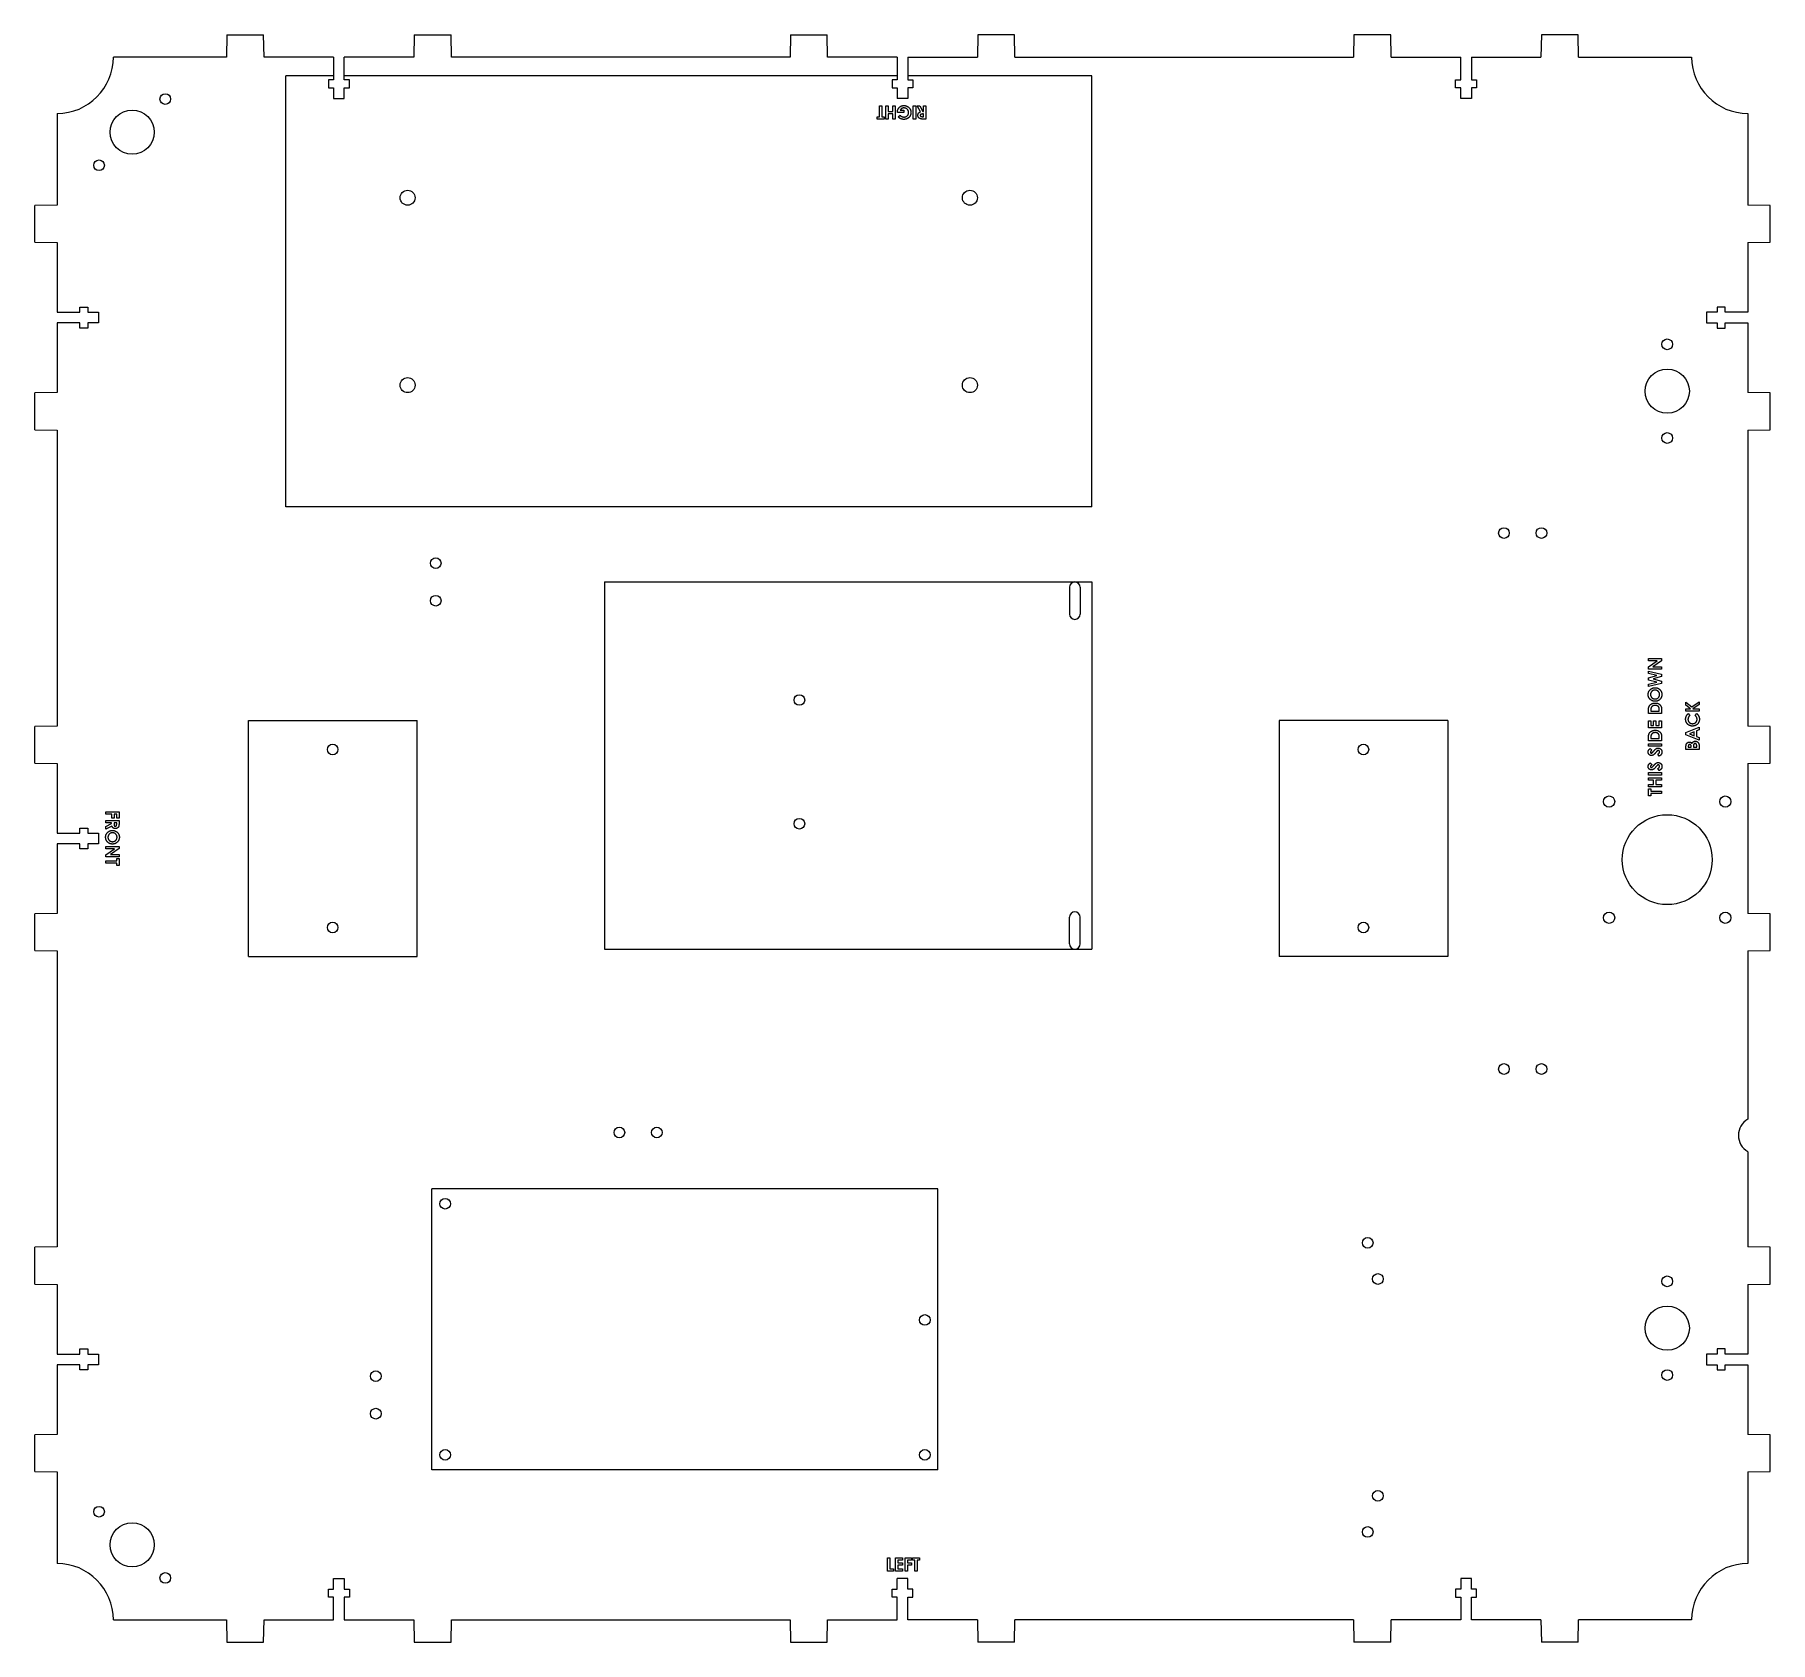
# Model space of a CAD drawing. Header units: millimetres. Extents: x -232 to 232, y -214 to 214.
import ezdxf

# ---------------------------------------------------------------- set-up
doc = ezdxf.new("R2010")
doc.units = ezdxf.units.MM

msp = doc.modelspace()

# ---------------------------------------------------------------- linework, layer by layer
at = {"color": 7, "linetype": 'Continuous', "lineweight": 15}
for p, q in [((-180.25, 214.45), (-180.35, 208.45)), ((-180.25, 214.45), (-170.45, 214.45)), ((-170.35, 208.45), (-170.45, 214.45)), ((-130.25, 214.45), (-130.35, 208.45)), ((-130.25, 214.45), (-120.45, 214.45)), ((-120.35, 208.45), (-120.45, 214.45)), ((-29.9, 214.45), (-30, 208.45)), ((-29.9, 214.45), (-20.1, 214.45)), ((-20, 208.45), (-20.1, 214.45)), ((20.1, 214.45), (20, 208.45)), ((29.9, 214.45), (20.1, 214.45)), ((30, 208.45), (29.9, 214.45)), ((120.45, 214.45), (120.35, 208.45)), ((130.25, 214.45), (120.45, 214.45)), ((130.35, 208.45), (130.25, 214.45)), ((170.45, 214.45), (170.35, 208.45)), ((180.25, 214.45), (170.45, 214.45)), ((180.35, 208.45), (180.25, 214.45)), ((-180.35, 208.45), (-210.53, 208.45)), ((-151.78, 208.45), (-170.35, 208.45)), ((-151.78, 208.45), (-151.78, 202.45)), ((-130.35, 208.45), (-148.93, 208.45)), ((-148.93, 202.45), (-148.93, 208.45)), ((-30, 208.45), (-120.35, 208.45)), ((-1.43, 208.45), (-20, 208.45)), ((-1.43, 208.45), (-1.43, 202.45)), ((1.43, 208.45), (20, 208.45)), ((1.43, 208.45), (1.43, 202.45)), ((30, 208.45), (120.35, 208.45)), ((130.35, 208.45), (148.93, 208.45)), ((148.93, 202.45), (148.93, 208.45)), ((151.78, 208.45), (170.35, 208.45)), ((151.78, 208.45), (151.78, 202.45)), ((180.35, 208.45), (210.53, 208.45)), ((-164.53, 88.45), (-164.53, 203.45)), ((-151.78, 203.45), (-164.53, 203.45)), ((-153.15, 202.45), (-153.15, 200.25)), ((-151.78, 202.45), (-153.15, 202.45)), ((-153.15, 200.25), (-151.78, 200.25)), ((-151.78, 200.25), (-151.78, 197.45)), ((-1.43, 203.45), (-148.93, 203.45)), ((-147.55, 202.45), (-148.93, 202.45)), ((-148.93, 200.25), (-147.55, 200.25)), ((-148.93, 197.45), (-148.93, 200.25)), ((-147.55, 200.25), (-147.55, 202.45)), ((-2.8, 202.45), (-2.8, 200.25)), ((-1.43, 202.45), (-2.8, 202.45)), ((-2.8, 200.25), (-1.43, 200.25)), ((-1.43, 200.25), (-1.43, 197.45)), ((50.48, 203.45), (1.43, 203.45)), ((1.43, 202.45), (2.8, 202.45)), ((2.8, 200.25), (1.43, 200.25)), ((1.43, 200.25), (1.43, 197.45)), ((2.8, 202.45), (2.8, 200.25)), ((50.48, 88.45), (50.48, 203.45)), ((147.55, 200.25), (147.55, 202.45)), ((147.55, 202.45), (148.93, 202.45)), ((148.93, 200.25), (147.55, 200.25)), ((148.93, 197.45), (148.93, 200.25)), ((151.78, 202.45), (153.15, 202.45)), ((153.15, 200.25), (151.78, 200.25)), ((151.78, 200.25), (151.78, 197.45)), ((153.15, 202.45), (153.15, 200.25)), ((-151.78, 197.45), (-148.93, 197.45)), ((-6.17, 192.58), (-6.17, 195.45)), ((-6.17, 195.45), (-5.54, 195.45)), ((-5.54, 195.45), (-5.54, 192.58)), ((-4.46, 191.95), (-4.46, 195.45)), ((-4.46, 195.45), (-3.84, 195.45)), ((-3.84, 195.45), (-3.84, 193.92)), ((-2.62, 195.45), (-2, 195.45)), ((-2.62, 193.92), (-2.62, 195.45)), ((-2, 195.45), (-2, 191.95)), ((1.43, 197.45), (-1.43, 197.45)), ((2.89, 195.45), (3.52, 195.45)), ((2.89, 191.95), (2.89, 195.45)), ((3.52, 195.45), (3.52, 191.95)), ((4.76, 193.85), (3.95, 195.45)), ((3.95, 195.45), (4.65, 195.45)), ((4.65, 195.45), (5.42, 193.92)), ((5.63, 195.45), (6.26, 195.45)), ((5.63, 193.92), (5.63, 195.45)), ((6.26, 195.45), (6.26, 191.95)), ((151.78, 197.45), (148.93, 197.45)), ((-225.53, 193.45), (-225.53, 168.97)), ((-6.8, 191.95), (-6.8, 192.58)), ((-6.8, 192.58), (-6.17, 192.58)), ((-4.91, 191.95), (-6.8, 191.95)), ((-5.54, 192.58), (-4.91, 192.58)), ((-4.91, 192.58), (-4.91, 191.95)), ((-3.84, 191.95), (-4.46, 191.95)), ((-3.84, 193.92), (-2.62, 193.92)), ((-2.62, 193.3), (-3.84, 193.3)), ((-3.84, 193.3), (-3.84, 191.95)), ((-2.62, 191.95), (-2.62, 193.3)), ((-2, 191.95), (-2.62, 191.95)), ((-1.36, 193.66), (-1.37, 193.8)), ((0.38, 193.66), (-1.36, 193.66)), ((-1.12, 192.51), (-0.65, 192.96)), ((-0.62, 194.28), (0.38, 194.28)), ((0.38, 194.28), (0.38, 193.66)), ((3.52, 191.95), (2.89, 191.95)), ((5.63, 193.3), (5.39, 193.3)), ((5.42, 193.92), (5.63, 193.92)), ((5.42, 192.58), (5.63, 192.58)), ((6.26, 191.95), (5.53, 191.95)), ((5.63, 192.58), (5.63, 193.3)), ((225.53, 193.45), (225.53, 168.97)), ((-225.53, 168.97), (-231.53, 168.87)), ((-231.53, 159.07), (-231.53, 168.87)), ((231.53, 168.87), (225.53, 168.97)), ((231.53, 159.07), (231.53, 168.87)), ((-231.53, 159.07), (-225.53, 158.97)), ((-225.53, 158.97), (-225.53, 140.39)), ((225.53, 158.97), (231.53, 159.07)), ((225.53, 158.97), (225.53, 140.39)), ((-225.53, 140.39), (-219.53, 140.39)), ((-219.53, 140.39), (-219.53, 141.77)), ((-219.53, 141.77), (-217.32, 141.77)), ((-217.32, 141.77), (-217.32, 140.39)), ((-217.32, 140.39), (-214.53, 140.39)), ((-214.53, 140.39), (-214.53, 137.54)), ((214.53, 140.39), (214.53, 137.54)), ((217.32, 140.39), (214.53, 140.39)), ((217.32, 141.77), (217.32, 140.39)), ((219.53, 141.77), (217.32, 141.77)), ((219.53, 140.39), (219.53, 141.77)), ((225.53, 140.39), (219.53, 140.39)), ((-219.53, 137.54), (-225.53, 137.54)), ((-225.53, 137.54), (-225.53, 118.97)), ((-219.53, 136.17), (-219.53, 137.54)), ((-217.32, 136.17), (-219.53, 136.17)), ((-214.53, 137.54), (-217.32, 137.54)), ((-217.32, 137.54), (-217.32, 136.17)), ((214.53, 137.54), (217.32, 137.54)), ((217.32, 137.54), (217.32, 136.17)), ((217.32, 136.17), (219.53, 136.17)), ((219.53, 137.54), (225.53, 137.54)), ((219.53, 136.17), (219.53, 137.54)), ((225.53, 137.54), (225.53, 118.97)), ((-225.53, 118.97), (-231.53, 118.87)), ((-231.53, 109.07), (-231.53, 118.87)), ((231.53, 118.87), (225.53, 118.97)), ((231.53, 109.07), (231.53, 118.87)), ((-231.53, 109.07), (-225.53, 108.97)), ((-225.53, 108.97), (-225.53, 30)), ((225.53, 108.97), (231.53, 109.07)), ((225.53, 108.97), (225.53, 30)), ((50.48, 88.45), (-164.53, 88.45)), ((-79.53, 68.45), (50.48, 68.45)), ((-79.53, 68.45), (-79.53, -29.55)), ((44.55, 67.03), (44.55, 59.88)), ((47.4, 67.03), (47.4, 59.88)), ((50.48, 68.45), (50.48, -29.55)), ((199.03, 47.37), (199.03, 47.99)), ((199.03, 47.99), (202.53, 47.99)), ((199.03, 45.78), (201.33, 47.37)), ((201.33, 47.37), (199.03, 47.37)), ((202.53, 47.42), (200.23, 45.84)), ((202.53, 47.99), (202.53, 47.42)), ((199.03, 45.21), (199.03, 45.78)), ((202.53, 45.21), (199.03, 45.21)), ((199.03, 44), (199.03, 44.65)), ((199.03, 44.65), (202.53, 43.84)), ((201.26, 43.48), (199.03, 44)), ((199.03, 42.89), (201.26, 43.48)), ((199.03, 42.28), (199.03, 42.89)), ((201.26, 41.69), (199.03, 42.28)), ((199.03, 41.17), (201.26, 41.69)), ((200.23, 45.84), (202.53, 45.84)), ((202.53, 43.18), (200.26, 42.59)), ((200.26, 42.59), (202.53, 41.98)), ((202.53, 45.84), (202.53, 45.21)), ((202.53, 43.84), (202.53, 43.18)), ((202.53, 41.98), (202.53, 41.33)), ((202.53, 41.33), (199.03, 40.52)), ((199.03, 40.52), (199.03, 41.17)), ((199.03, 33.37), (199.03, 34.16)), ((202.53, 33.37), (199.03, 33.37)), ((199.65, 34.23), (199.65, 33.99)), ((199.65, 33.99), (201.9, 33.99)), ((201.9, 33.99), (201.9, 34.32)), ((202.53, 34.17), (202.53, 33.37)), ((209.02, 35.57), (209.02, 36.36)), ((209.02, 36.36), (210.57, 35.12)), ((210.26, 34.58), (209.02, 35.57)), ((209.02, 33.95), (209.02, 34.58)), ((209.02, 34.58), (210.26, 34.58)), ((212.53, 33.95), (209.02, 33.95)), ((209.63, 33.32), (210.07, 32.86)), ((210.57, 35.12), (212.53, 36.48)), ((212.53, 35.73), (210.88, 34.58)), ((210.88, 34.58), (212.53, 34.58)), ((211.48, 32.86), (211.95, 33.31)), ((212.53, 36.48), (212.53, 35.73)), ((212.53, 34.58), (212.53, 33.95)), ((-225.53, 30), (-231.53, 29.9)), ((-231.53, 20.1), (-231.53, 29.9)), ((-174.53, -31.5), (-174.53, 31.5)), ((-174.53, 31.5), (-129.53, 31.5)), ((-129.53, -31.5), (-129.53, 31.5)), ((145.47, 31.5), (100.47, 31.5)), ((100.47, 31.5), (100.47, -31.5)), ((145.47, 31.5), (145.47, -31.5)), ((199.03, 29.51), (199.03, 31.39)), ((199.03, 31.39), (199.65, 31.39)), ((202.53, 29.51), (199.03, 29.51)), ((199.65, 31.39), (199.65, 30.13)), ((199.65, 30.13), (200.33, 30.13)), ((200.33, 30.13), (200.33, 31.39)), ((200.33, 31.39), (200.95, 31.39)), ((200.95, 31.39), (200.95, 30.13)), ((200.95, 30.13), (201.9, 30.13)), ((201.9, 30.13), (201.9, 31.39)), ((201.9, 31.39), (202.53, 31.39)), ((202.53, 31.39), (202.53, 29.51)), ((209.02, 28.25), (212.53, 29.66)), ((209.02, 27.67), (209.02, 28.25)), ((211.18, 28.48), (209.96, 27.96)), ((209.96, 27.96), (211.18, 27.43)), ((211.18, 27.43), (211.18, 28.48)), ((212.53, 28.99), (211.81, 28.72)), ((211.81, 28.72), (211.81, 27.2)), ((212.53, 29.66), (212.53, 28.99)), ((231.53, 29.9), (225.53, 30)), ((231.53, 20.1), (231.53, 29.9)), ((199.03, 26.1), (199.03, 26.89)), ((202.53, 26.1), (199.03, 26.1)), ((199.03, 24.66), (199.03, 25.29)), ((199.03, 25.29), (202.53, 25.29)), ((202.53, 24.66), (199.03, 24.66)), ((199.49, 24.03), (199.92, 23.56)), ((199.65, 26.96), (199.65, 26.72)), ((199.65, 26.72), (201.9, 26.72)), ((201.9, 26.72), (201.9, 27.05)), ((202.53, 26.9), (202.53, 26.1)), ((202.53, 25.29), (202.53, 24.66)), ((212.53, 26.25), (209.02, 27.67)), ((209.02, 23.76), (209.02, 24.32)), ((212.53, 23.76), (209.02, 23.76)), ((209.65, 24.59), (209.65, 24.39)), ((209.65, 24.39), (210.42, 24.39)), ((210.42, 24.39), (210.42, 24.56)), ((211, 24.54), (211, 24.39)), ((211, 24.39), (211.9, 24.39)), ((211.81, 27.2), (212.53, 26.92)), ((211.9, 24.39), (211.9, 24.57)), ((212.53, 26.92), (212.53, 26.25)), ((212.53, 24.75), (212.53, 23.76)), ((-231.53, 20.1), (-225.53, 20)), ((-225.53, 20), (-225.53, 1.43)), ((199.49, 20.17), (199.92, 19.7)), ((201.87, 21.97), (201.54, 22.52)), ((201.87, 18.11), (201.54, 18.66)), ((225.53, 20), (231.53, 20.1)), ((225.53, 20), (225.53, -20)), ((199.03, 16.94), (199.03, 17.57)), ((199.03, 17.57), (202.53, 17.57)), ((202.53, 16.94), (199.03, 16.94)), ((199.03, 15.6), (199.03, 16.22)), ((199.03, 16.22), (202.53, 16.22)), ((200.37, 15.6), (199.03, 15.6)), ((199.03, 13.76), (199.03, 14.38)), ((199.03, 14.38), (200.37, 14.38)), ((200.37, 14.38), (200.37, 15.6)), ((202.53, 15.6), (201, 15.6)), ((201, 15.6), (201, 14.38)), ((201, 14.38), (202.53, 14.38)), ((202.53, 17.57), (202.53, 16.94)), ((202.53, 16.22), (202.53, 15.6)), ((202.53, 14.38), (202.53, 13.76)), ((202.53, 13.76), (199.03, 13.76)), ((199.03, 11.38), (199.03, 13.26)), ((199.03, 13.26), (199.65, 13.26)), ((199.65, 11.38), (199.03, 11.38)), ((199.65, 13.26), (199.65, 12.63)), ((199.65, 12.63), (202.53, 12.63)), ((202.53, 12.01), (199.65, 12.01)), ((199.65, 12.01), (199.65, 11.38)), ((202.53, 12.63), (202.53, 12.01)), ((-212.53, 7.13), (-209.03, 7.13)), ((-212.53, 6.51), (-212.53, 7.13)), ((-210.95, 6.51), (-212.53, 6.51)), ((-212.53, 4.8), (-209.03, 4.8)), ((-212.53, 4.17), (-212.53, 4.8)), ((-210.95, 5.43), (-210.95, 6.51)), ((-210.33, 5.43), (-210.95, 5.43)), ((-209.65, 6.51), (-210.33, 6.51)), ((-210.33, 6.51), (-210.33, 5.43)), ((-209.65, 5.43), (-209.65, 6.51)), ((-209.03, 5.43), (-209.65, 5.43)), ((-209.03, 7.13), (-209.03, 5.43)), ((-209.03, 4.8), (-209.03, 4.07)), ((-225.53, 1.43), (-219.53, 1.43)), ((-219.53, 1.43), (-219.53, 2.8)), ((-219.53, 2.8), (-217.32, 2.8)), ((-217.32, 2.8), (-217.32, 1.43)), ((-217.32, 1.43), (-214.53, 1.43)), ((-214.53, 1.43), (-214.53, -1.43)), ((-211, 4.17), (-212.53, 4.17)), ((-212.53, 3.19), (-211, 3.96)), ((-210.93, 3.3), (-212.53, 2.49)), ((-212.53, 2.49), (-212.53, 3.19)), ((-211, 3.96), (-211, 4.17)), ((-209.65, 4.17), (-210.37, 4.17)), ((-210.37, 4.17), (-210.37, 3.93)), ((-209.65, 3.96), (-209.65, 4.17)), ((-219.53, -1.43), (-225.53, -1.43)), ((-225.53, -1.43), (-225.53, -20)), ((-219.53, -2.8), (-219.53, -1.43)), ((-217.32, -2.8), (-219.53, -2.8)), ((-214.53, -1.43), (-217.32, -1.43)), ((-217.32, -1.43), (-217.32, -2.8)), ((-212.53, -2.11), (-209.03, -2.11)), ((-212.53, -2.74), (-212.53, -2.11)), ((-212.53, -4.32), (-210.23, -2.74)), ((-210.23, -2.74), (-212.53, -2.74)), ((-212.53, -4.89), (-212.53, -4.32)), ((-209.03, -2.67), (-211.33, -4.26)), ((-211.33, -4.26), (-209.03, -4.26)), ((-209.03, -2.11), (-209.03, -2.67)), ((-209.03, -4.26), (-209.03, -4.89)), ((-209.03, -4.89), (-212.53, -4.89)), ((-212.53, -6.6), (-212.53, -5.97)), ((-212.53, -5.97), (-209.65, -5.97)), ((-209.65, -6.6), (-212.53, -6.6)), ((-209.65, -5.34), (-209.03, -5.34)), ((-209.65, -5.97), (-209.65, -5.34)), ((-209.65, -7.22), (-209.65, -6.6)), ((-209.03, -7.22), (-209.65, -7.22)), ((-209.03, -5.34), (-209.03, -7.22)), ((-225.53, -20), (-231.53, -20.1)), ((-231.53, -29.9), (-231.53, -20.1)), ((44.55, -28.12), (44.55, -20.98)), ((47.4, -28.12), (47.4, -20.98)), ((231.53, -20.1), (225.53, -20)), ((231.53, -29.9), (231.53, -20.1)), ((-231.53, -29.9), (-225.53, -30)), ((-225.53, -30), (-225.53, -108.97)), ((-174.53, -31.5), (-129.53, -31.5)), ((-79.53, -29.55), (50.48, -29.55)), ((145.47, -31.5), (100.47, -31.5)), ((225.53, -30), (231.53, -29.9)), ((225.53, -30), (225.53, -74.89)), ((225.53, -83.56), (225.53, -108.97)), ((-125.53, -168.45), (-125.53, -93.45)), ((9.47, -93.45), (-125.53, -93.45)), ((9.47, -168.45), (9.47, -93.45)), ((-225.53, -108.97), (-231.53, -109.07)), ((-231.53, -118.87), (-231.53, -109.07)), ((231.53, -109.07), (225.53, -108.97)), ((231.53, -118.87), (231.53, -109.07)), ((-231.53, -118.87), (-225.53, -118.97)), ((-225.53, -118.97), (-225.53, -137.54)), ((225.53, -118.97), (231.53, -118.87)), ((225.53, -118.97), (225.53, -137.54)), ((-225.53, -137.54), (-219.53, -137.54)), ((-219.53, -137.54), (-219.53, -136.17)), ((-219.53, -136.17), (-217.32, -136.17)), ((-217.32, -136.17), (-217.32, -137.54)), ((-217.32, -137.54), (-214.53, -137.54)), ((-214.53, -137.54), (-214.53, -140.39)), ((214.53, -137.54), (214.53, -140.39)), ((217.32, -137.54), (214.53, -137.54)), ((217.32, -136.17), (217.32, -137.54)), ((219.53, -136.17), (217.32, -136.17)), ((219.53, -137.54), (219.53, -136.17)), ((225.53, -137.54), (219.53, -137.54)), ((-219.53, -140.39), (-225.53, -140.39)), ((-225.53, -140.39), (-225.53, -158.97)), ((-219.53, -141.77), (-219.53, -140.39)), ((-217.32, -141.77), (-219.53, -141.77)), ((-214.53, -140.39), (-217.32, -140.39)), ((-217.32, -140.39), (-217.32, -141.77)), ((214.53, -140.39), (217.32, -140.39)), ((217.32, -140.39), (217.32, -141.77)), ((217.32, -141.77), (219.53, -141.77)), ((219.53, -140.39), (225.53, -140.39)), ((219.53, -141.77), (219.53, -140.39)), ((225.53, -140.39), (225.53, -158.97)), ((-225.53, -158.97), (-231.53, -159.07)), ((-231.53, -168.87), (-231.53, -159.07)), ((231.53, -159.07), (225.53, -158.97)), ((231.53, -168.87), (231.53, -159.07)), ((-231.53, -168.87), (-225.53, -168.97)), ((-225.53, -168.97), (-225.53, -193.45)), ((9.47, -168.45), (-125.53, -168.45)), ((225.53, -168.97), (231.53, -168.87)), ((225.53, -168.97), (225.53, -193.45)), ((-3.99, -195.45), (-3.99, -191.95)), ((-3.99, -191.95), (-3.37, -191.95)), ((-3.37, -191.95), (-3.37, -194.82)), ((-1.84, -195.45), (-1.84, -191.95)), ((-1.84, -191.95), (0.04, -191.95)), ((0.04, -192.58), (-1.21, -192.58)), ((-1.21, -192.58), (-1.21, -193.25)), ((-1.21, -193.25), (0.04, -193.25)), ((0.04, -193.88), (-1.21, -193.88)), ((-1.21, -193.88), (-1.21, -194.82)), ((0.04, -191.95), (0.04, -192.58)), ((0.04, -193.25), (0.04, -193.88)), ((0.67, -195.45), (0.67, -191.95)), ((0.67, -191.95), (2.38, -191.95)), ((2.38, -192.58), (1.3, -192.58)), ((1.3, -192.58), (1.3, -193.25)), ((1.3, -193.25), (2.38, -193.25)), ((2.38, -193.88), (1.3, -193.88)), ((1.3, -193.88), (1.3, -195.45)), ((2.38, -191.95), (2.38, -192.58)), ((2.38, -193.25), (2.38, -193.88)), ((2.65, -192.58), (2.65, -191.95)), ((2.65, -191.95), (4.53, -191.95)), ((3.28, -192.58), (2.65, -192.58)), ((3.28, -195.45), (3.28, -192.58)), ((4.53, -192.58), (3.9, -192.58)), ((3.9, -192.58), (3.9, -195.45)), ((4.53, -191.95), (4.53, -192.58)), ((-151.78, -200.25), (-151.78, -197.45)), ((-151.78, -197.45), (-148.93, -197.45)), ((-148.93, -197.45), (-148.93, -200.25)), ((-2.38, -195.45), (-3.99, -195.45)), ((-3.37, -194.82), (-2.38, -194.82)), ((-2.38, -194.82), (-2.38, -195.45)), ((0.04, -195.45), (-1.84, -195.45)), ((-1.43, -200.25), (-1.43, -197.45)), ((1.43, -197.45), (-1.43, -197.45)), ((-1.21, -194.82), (0.04, -194.82)), ((0.04, -194.82), (0.04, -195.45)), ((1.3, -195.45), (0.67, -195.45)), ((1.43, -200.25), (1.43, -197.45)), ((3.9, -195.45), (3.28, -195.45)), ((148.93, -197.45), (148.93, -200.25)), ((151.78, -197.45), (148.93, -197.45)), ((151.78, -200.25), (151.78, -197.45)), ((-153.15, -202.45), (-153.15, -200.25)), ((-153.15, -200.25), (-151.78, -200.25)), ((-151.78, -202.45), (-153.15, -202.45)), ((-151.78, -208.45), (-151.78, -202.45)), ((-148.93, -200.25), (-147.55, -200.25)), ((-147.55, -202.45), (-148.93, -202.45)), ((-148.93, -202.45), (-148.93, -208.45)), ((-147.55, -200.25), (-147.55, -202.45)), ((-2.8, -202.45), (-2.8, -200.25)), ((-2.8, -200.25), (-1.43, -200.25)), ((-1.43, -202.45), (-2.8, -202.45)), ((-1.43, -208.45), (-1.43, -202.45)), ((2.8, -200.25), (1.43, -200.25)), ((1.43, -202.45), (2.8, -202.45)), ((1.43, -208.45), (1.43, -202.45)), ((2.8, -202.45), (2.8, -200.25)), ((147.55, -200.25), (147.55, -202.45)), ((148.93, -200.25), (147.55, -200.25)), ((147.55, -202.45), (148.93, -202.45)), ((148.93, -202.45), (148.93, -208.45)), ((153.15, -200.25), (151.78, -200.25)), ((151.78, -202.45), (153.15, -202.45)), ((151.78, -208.45), (151.78, -202.45)), ((153.15, -202.45), (153.15, -200.25)), ((-210.53, -208.45), (-180.35, -208.45)), ((-180.35, -208.45), (-180.25, -214.45)), ((-170.45, -214.45), (-170.35, -208.45)), ((-170.35, -208.45), (-151.78, -208.45)), ((-148.93, -208.45), (-130.35, -208.45)), ((-130.35, -208.45), (-130.25, -214.45)), ((-120.45, -214.45), (-120.35, -208.45)), ((-120.35, -208.45), (-30, -208.45)), ((-30, -208.45), (-29.9, -214.45)), ((-20.1, -214.45), (-20, -208.45)), ((-20, -208.45), (-1.43, -208.45)), ((20, -208.45), (1.43, -208.45)), ((20, -208.45), (20.1, -214.45)), ((29.9, -214.45), (30, -208.45)), ((120.35, -208.45), (30, -208.45)), ((120.35, -208.45), (120.45, -214.45)), ((130.25, -214.45), (130.35, -208.45)), ((148.93, -208.45), (130.35, -208.45)), ((170.35, -208.45), (151.78, -208.45)), ((170.35, -208.45), (170.45, -214.45)), ((180.25, -214.45), (180.35, -208.45)), ((210.53, -208.45), (180.35, -208.45)), ((-180.25, -214.45), (-170.45, -214.45)), ((-130.25, -214.45), (-120.45, -214.45)), ((-29.9, -214.45), (-20.1, -214.45)), ((29.9, -214.45), (20.1, -214.45)), ((130.25, -214.45), (120.45, -214.45)), ((180.25, -214.45), (170.45, -214.45))]:
    msp.add_line(p, q, dxfattribs=at)
for centre, radius in [((-196.69, 197.29), 1.43), ((-205.53, 188.45), 5.9), ((-214.36, 179.61), 1.43), ((-132.03, 170.95), 2), ((17.98, 170.95), 2), ((204.03, 131.85), 1.43), ((204.03, 119.35), 5.9), ((-132.03, 120.95), 2), ((17.98, 120.95), 2), ((204.03, 106.85), 1.43), ((160.47, 81.5), 1.43), ((170.47, 81.5), 1.43), ((-124.53, 73.45), 1.42), ((-124.53, 63.45), 1.42), ((-27.52, 36.95), 1.42), ((-152.03, 23.75), 1.42), ((122.97, 23.75), 1.42), ((188.53, 9.85), 1.5), ((219.53, 9.85), 1.5), ((-27.52, 3.95), 1.42), ((204.03, -5.65), 12), ((-152.03, -23.75), 1.42), ((122.97, -23.75), 1.42), ((188.53, -21.15), 1.5), ((219.53, -21.15), 1.5), ((160.47, -61.5), 1.43), ((170.47, -61.5), 1.43), ((-75.53, -78.45), 1.42), ((-65.53, -78.45), 1.42), ((-122.03, -97.45), 1.42), ((124.12, -107.89), 1.42), ((126.83, -117.52), 1.43), ((204.03, -118.15), 1.43), ((204.03, -130.65), 5.9), ((5.97, -128.45), 1.42), ((-140.53, -143.45), 1.43), ((204.03, -143.15), 1.43), ((-140.53, -153.45), 1.43), ((-122.03, -164.45), 1.42), ((5.97, -164.45), 1.42), ((126.83, -175.38), 1.43), ((-214.36, -179.61), 1.43), ((-205.53, -188.45), 5.9), ((124.12, -185.01), 1.42), ((-196.69, -197.29), 1.43)]:
    msp.add_circle(centre, radius, dxfattribs=at)
for centre, radius, start, end in [((-225.53, 208.45), 15, 270, 0), ((225.53, 208.45), 15, 180, 270), ((45.98, 67.03), 1.42, 0, 180), ((45.98, 59.88), 1.42, 180, 0), ((45.98, -20.98), 1.43, 0, 180), ((45.98, -28.12), 1.43, 180, 0), ((228.03, -79.22), 5, 120, 240), ((-225.53, -208.45), 15, 0, 90), ((225.53, -208.45), 15, 90, 180)]:
    msp.add_arc(centre, radius, start, end, dxfattribs=at)
for points, knots in [([(-1.37, 193.8), (-1.37, 193.84), (-1.37, 193.92), (-1.36, 194.03), (-1.34, 194.15), (-1.31, 194.26), (-1.28, 194.37), (-1.24, 194.47), (-1.19, 194.58), (-1.13, 194.69), (-1.07, 194.79), (-1, 194.88), (-0.93, 194.97), (-0.86, 195.05), (-0.78, 195.13), (-0.7, 195.2), (-0.61, 195.26), (-0.52, 195.32), (-0.42, 195.37), (-0.32, 195.42), (-0.21, 195.46), (-0.1, 195.49), (0.01, 195.51), (0.13, 195.53), (0.25, 195.54), (0.33, 195.54), (0.37, 195.54)], [0, 0, 0, 0, 0.0419561, 0.0838374, 0.1253297, 0.1668251, 0.2084872, 0.2506579, 0.2931106, 0.3364618, 0.3796157, 0.4216808, 0.4630152, 0.5037472, 0.5437176, 0.5834649, 0.6231529, 0.6628895, 0.7028108, 0.7428727, 0.7836392, 0.8248405, 0.866918, 0.9100605, 0.9542098, 1, 1, 1, 1]), ([(0.36, 194.91), (0.33, 194.91), (0.27, 194.91), (0.19, 194.9), (0.11, 194.89), (0.04, 194.88), (-0.04, 194.85), (-0.11, 194.83), (-0.17, 194.8), (-0.23, 194.76), (-0.29, 194.72), (-0.35, 194.67), (-0.4, 194.62), (-0.45, 194.56), (-0.5, 194.5), (-0.54, 194.43), (-0.59, 194.36), (-0.61, 194.31), (-0.62, 194.28)], [0, 0, 0, 0, 0.069342, 0.136133, 0.200535, 0.262767, 0.323389, 0.382953, 0.440937, 0.498748, 0.556278, 0.614728, 0.673714, 0.734792, 0.797576, 0.86229, 0.929678, 1, 1, 1, 1]), ([(1.64, 193.68), (1.64, 193.72), (1.63, 193.81), (1.62, 193.93), (1.59, 194.05), (1.55, 194.16), (1.5, 194.27), (1.43, 194.37), (1.36, 194.46), (1.27, 194.56), (1.18, 194.64), (1.08, 194.71), (0.97, 194.77), (0.86, 194.82), (0.74, 194.86), (0.62, 194.89), (0.49, 194.91), (0.4, 194.91), (0.36, 194.91)], [0, 0, 0, 0, 0.063874, 0.125841, 0.186457, 0.246336, 0.306267, 0.366955, 0.42886, 0.492563, 0.556595, 0.619071, 0.681028, 0.742582, 0.804912, 0.86786, 0.932938, 1, 1, 1, 1]), ([(0.37, 195.54), (0.42, 195.54), (0.5, 195.54), (0.64, 195.53), (0.76, 195.51), (0.89, 195.48), (1.01, 195.45), (1.12, 195.41), (1.23, 195.36), (1.34, 195.3), (1.45, 195.24), (1.55, 195.17), (1.64, 195.1), (1.73, 195.02), (1.81, 194.93), (1.88, 194.83), (1.95, 194.73), (2.02, 194.63), (2.08, 194.52), (2.13, 194.4), (2.17, 194.29), (2.21, 194.17), (2.23, 194.05), (2.25, 193.93), (2.26, 193.81), (2.27, 193.72), (2.27, 193.68)], [0, 0, 0, 0, 0.045177, 0.089554, 0.132591, 0.175068, 0.216835, 0.258412, 0.299395, 0.34053, 0.381365, 0.421966, 0.462143, 0.502292, 0.542775, 0.583285, 0.62468, 0.666691, 0.70889, 0.750592, 0.791965, 0.832957, 0.874428, 0.915866, 0.957652, 1, 1, 1, 1]), ([(-0.46, 192.03), (-0.49, 192.04), (-0.55, 192.06), (-0.63, 192.11), (-0.72, 192.16), (-0.8, 192.22), (-0.88, 192.28), (-0.96, 192.35), (-1.04, 192.43), (-1.09, 192.48), (-1.12, 192.51)], [0, 0, 0, 0, 0.111803, 0.227404, 0.345669, 0.467905, 0.594194, 0.724668, 0.859642, 1, 1, 1, 1]), ([(-0.65, 192.96), (-0.61, 192.92), (-0.53, 192.85), (-0.41, 192.75), (-0.29, 192.67), (-0.16, 192.6), (-0.02, 192.55), (0.12, 192.52), (0.26, 192.49), (0.36, 192.49), (0.41, 192.49)], [0, 0, 0, 0, 0.134447, 0.263807, 0.389241, 0.511496, 0.632427, 0.753439, 0.87526, 1, 1, 1, 1]), ([(0.39, 191.86), (0.35, 191.86), (0.28, 191.86), (0.17, 191.87), (0.06, 191.88), (-0.05, 191.9), (-0.16, 191.92), (-0.26, 191.95), (-0.36, 191.99), (-0.43, 192.01), (-0.46, 192.03)], [0, 0, 0, 0, 0.128976, 0.256614, 0.382375, 0.50745, 0.631232, 0.754221, 0.877301, 1, 1, 1, 1]), ([(1.81, 192.47), (1.78, 192.45), (1.74, 192.4), (1.67, 192.33), (1.59, 192.26), (1.51, 192.2), (1.43, 192.15), (1.35, 192.1), (1.27, 192.05), (1.18, 192.01), (1.09, 191.98), (1, 191.95), (0.9, 191.92), (0.8, 191.9), (0.7, 191.88), (0.6, 191.87), (0.5, 191.86), (0.43, 191.86), (0.39, 191.86)], [0, 0, 0, 0, 0.063787, 0.126616, 0.188343, 0.249479, 0.309864, 0.370656, 0.430675, 0.491278, 0.551874, 0.613065, 0.675167, 0.737705, 0.801473, 0.866116, 0.93226, 1, 1, 1, 1]), ([(0.41, 192.49), (0.45, 192.49), (0.53, 192.49), (0.66, 192.51), (0.78, 192.54), (0.89, 192.57), (1, 192.62), (1.1, 192.68), (1.19, 192.75), (1.28, 192.83), (1.37, 192.92), (1.44, 193.02), (1.5, 193.12), (1.55, 193.22), (1.59, 193.33), (1.62, 193.44), (1.63, 193.56), (1.64, 193.64), (1.64, 193.68)], [0, 0, 0, 0, 0.067193, 0.13194, 0.195206, 0.257151, 0.318871, 0.380526, 0.442962, 0.506874, 0.570467, 0.632465, 0.693241, 0.753455, 0.813441, 0.873852, 0.936105, 1, 1, 1, 1]), ([(2.27, 193.68), (2.26, 193.63), (2.26, 193.51), (2.24, 193.35), (2.2, 193.19), (2.15, 193.03), (2.09, 192.88), (2.01, 192.74), (1.92, 192.6), (1.84, 192.52), (1.81, 192.47)], [0, 0, 0, 0, 0.129258, 0.255246, 0.378909, 0.50093, 0.623252, 0.746433, 0.871368, 1, 1, 1, 1]), ([(4.11, 192.94), (4.11, 192.97), (4.11, 193.03), (4.11, 193.11), (4.13, 193.18), (4.15, 193.25), (4.17, 193.32), (4.2, 193.39), (4.23, 193.45), (4.27, 193.51), (4.31, 193.57), (4.36, 193.62), (4.41, 193.67), (4.47, 193.71), (4.54, 193.75), (4.6, 193.79), (4.68, 193.82), (4.73, 193.84), (4.76, 193.85)], [0, 0, 0, 0, 0.068738, 0.134783, 0.198527, 0.260938, 0.320957, 0.379897, 0.438493, 0.496142, 0.55425, 0.612731, 0.672493, 0.733974, 0.796799, 0.861942, 0.929401, 1, 1, 1, 1]), ([(5.53, 191.95), (5.48, 191.95), (5.39, 191.95), (5.25, 191.96), (5.13, 191.96), (5.02, 191.97), (4.91, 191.99), (4.82, 192.01), (4.74, 192.03), (4.67, 192.05), (4.61, 192.08), (4.55, 192.11), (4.49, 192.15), (4.44, 192.19), (4.39, 192.23), (4.34, 192.28), (4.3, 192.33), (4.26, 192.39), (4.22, 192.45), (4.19, 192.51), (4.16, 192.58), (4.14, 192.64), (4.13, 192.72), (4.11, 192.79), (4.11, 192.87), (4.11, 192.92), (4.11, 192.94)], [0, 0, 0, 0, 0.072858, 0.140126, 0.202191, 0.258785, 0.31065, 0.356897, 0.398298, 0.435139, 0.469338, 0.502878, 0.535973, 0.569621, 0.602796, 0.636402, 0.67065, 0.705713, 0.741084, 0.776499, 0.811858, 0.848034, 0.884571, 0.922007, 0.960215, 1, 1, 1, 1]), ([(5.39, 193.3), (5.36, 193.3), (5.3, 193.3), (5.22, 193.29), (5.14, 193.28), (5.07, 193.28), (5.01, 193.27), (4.96, 193.25), (4.91, 193.23), (4.87, 193.21), (4.84, 193.19), (4.81, 193.16), (4.79, 193.14), (4.77, 193.1), (4.75, 193.07), (4.74, 193.02), (4.73, 192.98), (4.73, 192.95), (4.73, 192.94)], [0, 0, 0, 0, 0.105558, 0.202122, 0.290736, 0.370617, 0.442748, 0.507764, 0.565672, 0.616562, 0.663447, 0.708377, 0.753458, 0.798569, 0.845127, 0.893728, 0.944698, 1, 1, 1, 1]), ([(4.73, 192.94), (4.73, 192.92), (4.74, 192.88), (4.75, 192.83), (4.77, 192.78), (4.8, 192.74), (4.84, 192.7), (4.88, 192.66), (4.93, 192.63), (4.98, 192.62), (5.02, 192.61), (5.06, 192.6), (5.11, 192.59), (5.16, 192.59), (5.21, 192.58), (5.28, 192.58), (5.34, 192.58), (5.39, 192.58), (5.42, 192.58)], [0, 0, 0, 0, 0.063753, 0.124452, 0.185322, 0.2467, 0.3093, 0.372394, 0.436875, 0.505164, 0.543418, 0.588552, 0.639762, 0.697972, 0.76333, 0.83502, 0.913895, 1, 1, 1, 1]), ([(198.94, 38.42), (198.94, 38.48), (198.94, 38.6), (198.97, 38.78), (199.01, 38.95), (199.07, 39.11), (199.14, 39.27), (199.24, 39.42), (199.35, 39.56), (199.47, 39.7), (199.61, 39.82), (199.75, 39.93), (199.91, 40.02), (200.07, 40.1), (200.24, 40.16), (200.41, 40.2), (200.6, 40.23), (200.72, 40.23), (200.79, 40.23)], [0, 0, 0, 0, 0.06339, 0.125146, 0.185632, 0.245954, 0.30608, 0.367189, 0.429735, 0.494367, 0.559193, 0.622224, 0.684166, 0.74583, 0.807448, 0.870008, 0.933934, 1, 1, 1, 1]), ([(200.77, 36.6), (200.73, 36.6), (200.65, 36.6), (200.53, 36.61), (200.41, 36.63), (200.29, 36.66), (200.18, 36.69), (200.07, 36.73), (199.96, 36.78), (199.85, 36.84), (199.75, 36.9), (199.65, 36.97), (199.56, 37.05), (199.47, 37.13), (199.39, 37.21), (199.31, 37.3), (199.24, 37.4), (199.18, 37.5), (199.12, 37.61), (199.07, 37.72), (199.03, 37.83), (199, 37.95), (198.97, 38.06), (198.95, 38.18), (198.94, 38.3), (198.94, 38.38), (198.94, 38.42)], [0, 0, 0, 0, 0.0431098, 0.0856737, 0.1275808, 0.1690406, 0.2104096, 0.2520123, 0.2936405, 0.335573, 0.3774575, 0.4188638, 0.4600439, 0.5010394, 0.5420349, 0.5832151, 0.6249038, 0.6671237, 0.7093858, 0.7512157, 0.7925904, 0.8335628, 0.8748407, 0.9160267, 0.9578637, 1, 1, 1, 1]), ([(200.78, 39.6), (200.74, 39.6), (200.65, 39.6), (200.53, 39.58), (200.42, 39.56), (200.31, 39.52), (200.2, 39.47), (200.1, 39.41), (200, 39.34), (199.91, 39.26), (199.83, 39.17), (199.76, 39.07), (199.7, 38.98), (199.65, 38.87), (199.61, 38.76), (199.58, 38.65), (199.57, 38.53), (199.56, 38.45), (199.56, 38.41)], [0, 0, 0, 0, 0.06594, 0.1297929, 0.1921778, 0.2532706, 0.3147099, 0.3762739, 0.4389655, 0.503168, 0.5673237, 0.629646, 0.6906457, 0.7512343, 0.8117516, 0.8727861, 0.9355388, 1, 1, 1, 1]), ([(199.56, 38.41), (199.56, 38.37), (199.57, 38.29), (199.58, 38.17), (199.61, 38.06), (199.65, 37.95), (199.7, 37.84), (199.76, 37.75), (199.83, 37.65), (199.91, 37.57), (199.99, 37.49), (200.09, 37.42), (200.19, 37.36), (200.3, 37.31), (200.41, 37.27), (200.53, 37.24), (200.65, 37.23), (200.74, 37.23), (200.78, 37.22)], [0, 0, 0, 0, 0.064609, 0.127512, 0.188521, 0.248708, 0.308598, 0.368812, 0.429888, 0.492802, 0.555743, 0.617485, 0.678969, 0.740198, 0.80236, 0.866245, 0.931707, 1, 1, 1, 1]), ([(202.61, 38.43), (202.61, 38.36), (202.61, 38.23), (202.58, 38.05), (202.54, 37.87), (202.48, 37.7), (202.4, 37.54), (202.31, 37.39), (202.2, 37.25), (202.07, 37.12), (201.93, 36.99), (201.79, 36.89), (201.63, 36.8), (201.47, 36.72), (201.31, 36.67), (201.14, 36.63), (200.96, 36.6), (200.84, 36.6), (200.77, 36.6)], [0, 0, 0, 0, 0.066747, 0.131149, 0.193728, 0.255238, 0.316404, 0.378042, 0.440419, 0.504569, 0.568668, 0.630995, 0.692295, 0.752621, 0.813204, 0.874019, 0.93616, 1, 1, 1, 1]), ([(201.99, 38.42), (201.99, 38.46), (201.98, 38.54), (201.97, 38.66), (201.94, 38.77), (201.9, 38.88), (201.85, 38.98), (201.79, 39.08), (201.72, 39.17), (201.64, 39.26), (201.55, 39.34), (201.45, 39.41), (201.35, 39.47), (201.25, 39.52), (201.14, 39.56), (201.02, 39.58), (200.9, 39.6), (200.82, 39.6), (200.78, 39.6)], [0, 0, 0, 0, 0.064154, 0.126225, 0.18686, 0.24696, 0.307449, 0.368154, 0.43008, 0.494144, 0.558255, 0.620851, 0.682832, 0.744011, 0.80587, 0.868955, 0.933241, 1, 1, 1, 1]), ([(200.78, 37.22), (200.83, 37.23), (200.92, 37.23), (201.06, 37.25), (201.19, 37.28), (201.31, 37.33), (201.43, 37.39), (201.53, 37.46), (201.63, 37.55), (201.69, 37.62), (201.72, 37.65)], [0, 0, 0, 0, 0.134803, 0.264191, 0.38845, 0.510537, 0.630421, 0.750679, 0.873459, 1, 1, 1, 1]), ([(200.79, 40.23), (200.85, 40.23), (200.97, 40.23), (201.15, 40.2), (201.33, 40.16), (201.49, 40.1), (201.65, 40.03), (201.81, 39.94), (201.95, 39.83), (202.09, 39.71), (202.21, 39.57), (202.32, 39.43), (202.41, 39.28), (202.49, 39.12), (202.54, 38.96), (202.59, 38.79), (202.61, 38.61), (202.61, 38.49), (202.61, 38.43)], [0, 0, 0, 0, 0.065727, 0.129517, 0.191735, 0.253178, 0.314337, 0.375767, 0.438439, 0.502797, 0.567123, 0.629551, 0.690479, 0.751079, 0.811597, 0.872921, 0.935497, 1, 1, 1, 1]), ([(201.72, 37.65), (201.74, 37.68), (201.78, 37.74), (201.84, 37.83), (201.88, 37.92), (201.92, 38.01), (201.95, 38.11), (201.97, 38.21), (201.98, 38.32), (201.99, 38.39), (201.99, 38.42)], [0, 0, 0, 0, 0.127991, 0.2530984, 0.3761841, 0.4989363, 0.6215259, 0.7457069, 0.8715754, 1, 1, 1, 1]), ([(199.03, 34.16), (199.03, 34.22), (199.03, 34.34), (199.04, 34.51), (199.05, 34.67), (199.07, 34.82), (199.1, 34.96), (199.13, 35.08), (199.17, 35.19), (199.21, 35.29), (199.26, 35.39), (199.32, 35.47), (199.39, 35.56), (199.46, 35.63), (199.54, 35.71), (199.63, 35.78), (199.73, 35.85), (199.83, 35.91), (199.94, 35.96), (200.05, 36.01), (200.17, 36.06), (200.29, 36.09), (200.42, 36.12), (200.55, 36.13), (200.69, 36.15), (200.78, 36.15), (200.82, 36.15)], [0, 0, 0, 0, 0.0601489, 0.1162685, 0.168656, 0.2174329, 0.2624248, 0.3039245, 0.3422522, 0.377434, 0.4113991, 0.4453918, 0.4797602, 0.5145787, 0.5502083, 0.586996, 0.6246585, 0.6636115, 0.7034529, 0.7434471, 0.7840108, 0.8251305, 0.8672631, 0.9103054, 0.9544237, 1, 1, 1, 1]), ([(199.93, 35.19), (199.91, 35.16), (199.86, 35.11), (199.81, 35.02), (199.76, 34.91), (199.72, 34.8), (199.69, 34.67), (199.67, 34.54), (199.66, 34.39), (199.65, 34.29), (199.65, 34.23)], [0, 0, 0, 0, 0.101663, 0.207636, 0.318745, 0.43668, 0.563507, 0.698681, 0.844447, 1, 1, 1, 1]), ([(200.81, 35.52), (200.77, 35.52), (200.68, 35.52), (200.55, 35.5), (200.42, 35.48), (200.31, 35.44), (200.2, 35.39), (200.11, 35.34), (200.01, 35.27), (199.96, 35.22), (199.93, 35.19)], [0, 0, 0, 0, 0.1422804, 0.2774357, 0.4064877, 0.5299178, 0.6501339, 0.7668447, 0.8834991, 1, 1, 1, 1]), ([(201.9, 34.32), (201.9, 34.36), (201.9, 34.44), (201.89, 34.54), (201.88, 34.64), (201.87, 34.74), (201.86, 34.82), (201.84, 34.9), (201.82, 34.96), (201.79, 35.02), (201.76, 35.08), (201.73, 35.13), (201.69, 35.18), (201.65, 35.22), (201.6, 35.27), (201.55, 35.31), (201.49, 35.35), (201.43, 35.38), (201.37, 35.41), (201.3, 35.44), (201.23, 35.47), (201.15, 35.49), (201.07, 35.5), (200.99, 35.51), (200.9, 35.52), (200.84, 35.52), (200.81, 35.52)], [0, 0, 0, 0, 0.062612, 0.120406, 0.174205, 0.223728, 0.26903, 0.310676, 0.348139, 0.382401, 0.414775, 0.447216, 0.480064, 0.513757, 0.547979, 0.582933, 0.619329, 0.657136, 0.695698, 0.735524, 0.775832, 0.817659, 0.860748, 0.90539, 0.952, 1, 1, 1, 1]), ([(200.82, 36.15), (200.89, 36.15), (201.02, 36.14), (201.21, 36.12), (201.39, 36.08), (201.57, 36.02), (201.73, 35.94), (201.88, 35.86), (202.01, 35.76), (202.13, 35.64), (202.23, 35.52), (202.32, 35.4), (202.39, 35.26), (202.43, 35.15), (202.46, 35.05), (202.48, 34.96), (202.49, 34.86), (202.51, 34.75), (202.51, 34.62), (202.52, 34.48), (202.52, 34.33), (202.52, 34.22), (202.53, 34.17)], [0, 0, 0, 0, 0.065772, 0.129477, 0.191429, 0.252444, 0.311785, 0.368815, 0.424088, 0.478488, 0.53139, 0.581999, 0.631196, 0.679498, 0.705556, 0.735216, 0.769127, 0.806877, 0.848931, 0.895117, 0.94547, 1, 1, 1, 1]), ([(208.94, 31.83), (208.94, 31.86), (208.94, 31.93), (208.95, 32.04), (208.96, 32.14), (208.98, 32.24), (209.01, 32.35), (209.04, 32.45), (209.07, 32.55), (209.12, 32.64), (209.16, 32.74), (209.22, 32.83), (209.27, 32.92), (209.34, 33.01), (209.4, 33.09), (209.47, 33.17), (209.55, 33.25), (209.6, 33.3), (209.63, 33.32)], [0, 0, 0, 0, 0.062271, 0.123894, 0.185053, 0.246821, 0.308411, 0.370089, 0.432573, 0.495743, 0.559165, 0.621751, 0.684418, 0.747006, 0.809457, 0.872518, 0.935774, 1, 1, 1, 1]), ([(210.07, 32.86), (210.03, 32.82), (209.95, 32.74), (209.85, 32.62), (209.76, 32.49), (209.69, 32.36), (209.63, 32.23), (209.59, 32.09), (209.57, 31.95), (209.56, 31.85), (209.56, 31.8)], [0, 0, 0, 0, 0.139414, 0.27232, 0.399548, 0.522561, 0.642642, 0.761009, 0.879794, 1, 1, 1, 1]), ([(211.99, 31.81), (211.99, 31.86), (211.98, 31.95), (211.96, 32.09), (211.93, 32.22), (211.89, 32.32), (211.85, 32.4), (211.81, 32.46), (211.77, 32.52), (211.72, 32.59), (211.67, 32.66), (211.61, 32.72), (211.55, 32.79), (211.5, 32.84), (211.48, 32.86)], [0, 0, 0, 0, 0.117058, 0.229988, 0.340731, 0.449606, 0.505812, 0.565268, 0.628175, 0.694705, 0.765, 0.839567, 0.917743, 1, 1, 1, 1]), ([(211.95, 33.31), (211.98, 33.28), (212.04, 33.21), (212.12, 33.12), (212.2, 33.03), (212.27, 32.94), (212.33, 32.85), (212.38, 32.76), (212.43, 32.68), (212.47, 32.59), (212.5, 32.5), (212.53, 32.41), (212.56, 32.32), (212.58, 32.23), (212.6, 32.13), (212.61, 32.03), (212.61, 31.92), (212.61, 31.85), (212.61, 31.82)], [0, 0, 0, 0, 0.077783, 0.151816, 0.22254, 0.290278, 0.354641, 0.415798, 0.474709, 0.530426, 0.58558, 0.640906, 0.697901, 0.75542, 0.814521, 0.874462, 0.93667, 1, 1, 1, 1]), ([(199.03, 26.89), (199.03, 26.95), (199.03, 27.07), (199.04, 27.24), (199.05, 27.4), (199.07, 27.55), (199.1, 27.69), (199.13, 27.81), (199.17, 27.92), (199.21, 28.02), (199.26, 28.12), (199.32, 28.2), (199.39, 28.29), (199.46, 28.37), (199.54, 28.44), (199.63, 28.51), (199.73, 28.58), (199.83, 28.64), (199.94, 28.7), (200.05, 28.74), (200.17, 28.79), (200.29, 28.82), (200.42, 28.85), (200.55, 28.86), (200.69, 28.88), (200.78, 28.88), (200.82, 28.88)], [0, 0, 0, 0, 0.060149, 0.116268, 0.168656, 0.217433, 0.262425, 0.303924, 0.342252, 0.377434, 0.411399, 0.445392, 0.47976, 0.514579, 0.550208, 0.586996, 0.624659, 0.663611, 0.703453, 0.743447, 0.784011, 0.82513, 0.867263, 0.910305, 0.954424, 1, 1, 1, 1]), ([(199.93, 27.92), (199.91, 27.89), (199.86, 27.84), (199.81, 27.75), (199.76, 27.64), (199.72, 27.53), (199.69, 27.4), (199.67, 27.27), (199.66, 27.12), (199.65, 27.02), (199.65, 26.96)], [0, 0, 0, 0, 0.101663, 0.207636, 0.318745, 0.43668, 0.563507, 0.698681, 0.844447, 1, 1, 1, 1]), ([(200.81, 28.25), (200.77, 28.25), (200.68, 28.25), (200.55, 28.23), (200.42, 28.21), (200.31, 28.17), (200.2, 28.12), (200.11, 28.07), (200.01, 28), (199.96, 27.95), (199.93, 27.92)], [0, 0, 0, 0, 0.14228, 0.277436, 0.406488, 0.529918, 0.650134, 0.766845, 0.883499, 1, 1, 1, 1]), ([(201.9, 27.05), (201.9, 27.09), (201.9, 27.17), (201.89, 27.28), (201.88, 27.38), (201.87, 27.47), (201.86, 27.55), (201.84, 27.63), (201.82, 27.69), (201.79, 27.75), (201.76, 27.81), (201.73, 27.86), (201.69, 27.91), (201.65, 27.95), (201.6, 28), (201.55, 28.04), (201.49, 28.08), (201.43, 28.11), (201.37, 28.14), (201.3, 28.17), (201.23, 28.2), (201.15, 28.22), (201.07, 28.23), (200.99, 28.24), (200.9, 28.25), (200.84, 28.25), (200.81, 28.25)], [0, 0, 0, 0, 0.062612, 0.120406, 0.174205, 0.223728, 0.26903, 0.310676, 0.348139, 0.382401, 0.414775, 0.447216, 0.480064, 0.513757, 0.547979, 0.582933, 0.619329, 0.657136, 0.695698, 0.735524, 0.775832, 0.817659, 0.860748, 0.90539, 0.952, 1, 1, 1, 1]), ([(200.82, 28.88), (200.89, 28.88), (201.02, 28.87), (201.21, 28.85), (201.39, 28.81), (201.57, 28.75), (201.73, 28.67), (201.88, 28.59), (202.01, 28.49), (202.13, 28.37), (202.23, 28.25), (202.32, 28.13), (202.39, 28), (202.43, 27.88), (202.46, 27.78), (202.48, 27.69), (202.49, 27.59), (202.51, 27.48), (202.51, 27.35), (202.52, 27.21), (202.52, 27.06), (202.52, 26.95), (202.53, 26.9)], [0, 0, 0, 0, 0.065772, 0.129477, 0.191429, 0.252444, 0.311785, 0.368815, 0.424088, 0.478488, 0.53139, 0.581999, 0.631196, 0.679498, 0.705556, 0.735216, 0.769127, 0.806877, 0.848931, 0.895117, 0.94547, 1, 1, 1, 1]), ([(210.77, 30), (210.73, 30), (210.64, 30), (210.52, 30.01), (210.39, 30.03), (210.27, 30.06), (210.16, 30.09), (210.05, 30.13), (209.94, 30.18), (209.84, 30.23), (209.74, 30.29), (209.64, 30.36), (209.55, 30.43), (209.47, 30.51), (209.39, 30.6), (209.32, 30.69), (209.25, 30.79), (209.18, 30.89), (209.12, 31), (209.07, 31.12), (209.03, 31.23), (209, 31.34), (208.97, 31.46), (208.95, 31.58), (208.94, 31.7), (208.94, 31.79), (208.94, 31.83)], [0, 0, 0, 0, 0.044659, 0.088503, 0.131153, 0.17289, 0.214216, 0.254968, 0.295493, 0.33597, 0.376168, 0.416359, 0.456339, 0.496497, 0.537186, 0.57826, 0.619862, 0.662555, 0.705428, 0.747455, 0.789454, 0.831284, 0.872838, 0.914879, 0.957031, 1, 1, 1, 1]), ([(209.56, 31.8), (209.56, 31.76), (209.57, 31.68), (209.58, 31.56), (209.61, 31.45), (209.65, 31.35), (209.7, 31.24), (209.76, 31.15), (209.83, 31.05), (209.91, 30.97), (210, 30.89), (210.09, 30.82), (210.19, 30.76), (210.3, 30.71), (210.41, 30.67), (210.52, 30.65), (210.64, 30.63), (210.73, 30.63), (210.77, 30.63)], [0, 0, 0, 0, 0.064704, 0.127687, 0.188852, 0.249119, 0.309451, 0.370006, 0.432103, 0.495543, 0.559335, 0.62158, 0.683032, 0.744563, 0.806119, 0.869015, 0.93343, 1, 1, 1, 1]), ([(212.61, 31.82), (212.61, 31.75), (212.61, 31.62), (212.59, 31.44), (212.55, 31.26), (212.49, 31.09), (212.41, 30.93), (212.33, 30.78), (212.22, 30.64), (212.1, 30.51), (211.97, 30.39), (211.82, 30.28), (211.67, 30.2), (211.51, 30.12), (211.33, 30.07), (211.15, 30.03), (210.96, 30), (210.84, 30), (210.77, 30)], [0, 0, 0, 0, 0.067376, 0.131837, 0.194461, 0.255346, 0.315588, 0.375627, 0.436138, 0.497779, 0.55947, 0.620278, 0.680788, 0.741492, 0.803215, 0.866493, 0.93191, 1, 1, 1, 1]), ([(210.77, 30.63), (210.8, 30.63), (210.85, 30.63), (210.94, 30.64), (211.02, 30.65), (211.1, 30.67), (211.18, 30.69), (211.26, 30.71), (211.33, 30.74), (211.4, 30.78), (211.46, 30.82), (211.53, 30.86), (211.59, 30.91), (211.64, 30.96), (211.7, 31.01), (211.74, 31.07), (211.79, 31.14), (211.83, 31.2), (211.87, 31.27), (211.9, 31.34), (211.93, 31.42), (211.95, 31.49), (211.97, 31.57), (211.98, 31.65), (211.99, 31.73), (211.99, 31.79), (211.99, 31.81)], [0, 0, 0, 0, 0.045989, 0.090645, 0.134131, 0.17734, 0.219276, 0.260799, 0.301995, 0.343117, 0.384182, 0.424379, 0.464187, 0.504021, 0.543834, 0.583817, 0.624436, 0.665375, 0.706677, 0.747683, 0.78888, 0.830207, 0.871698, 0.913728, 0.956585, 1, 1, 1, 1]), ([(198.94, 23.07), (198.94, 23.11), (198.94, 23.19), (198.96, 23.31), (199, 23.43), (199.04, 23.52), (199.09, 23.6), (199.13, 23.66), (199.17, 23.72), (199.23, 23.78), (199.28, 23.84), (199.35, 23.9), (199.42, 23.97), (199.47, 24.01), (199.49, 24.03)], [0, 0, 0, 0, 0.1069124, 0.2129809, 0.3197833, 0.4285652, 0.4858669, 0.54657, 0.6114442, 0.6802289, 0.7531534, 0.8307494, 0.9131313, 1, 1, 1, 1]), ([(199.92, 23.56), (199.89, 23.54), (199.84, 23.5), (199.77, 23.44), (199.7, 23.38), (199.65, 23.32), (199.61, 23.25), (199.58, 23.19), (199.57, 23.12), (199.56, 23.08), (199.56, 23.06)], [0, 0, 0, 0, 0.16242, 0.311824, 0.448433, 0.573381, 0.689077, 0.797573, 0.900293, 1, 1, 1, 1]), ([(199.96, 22.83), (199.97, 22.84), (199.99, 22.86), (200.03, 22.9), (200.08, 22.94), (200.13, 23), (200.19, 23.06), (200.26, 23.13), (200.33, 23.22), (200.38, 23.28), (200.41, 23.31)], [0, 0, 0, 0, 0.059232, 0.137132, 0.233826, 0.349427, 0.48319, 0.636691, 0.809251, 1, 1, 1, 1]), ([(200.41, 23.31), (200.44, 23.34), (200.49, 23.39), (200.55, 23.47), (200.62, 23.54), (200.67, 23.6), (200.72, 23.66), (200.76, 23.7), (200.79, 23.73), (200.81, 23.75), (200.82, 23.76)], [0, 0, 0, 0, 0.192953, 0.366186, 0.520459, 0.655785, 0.770623, 0.865677, 0.942674, 1, 1, 1, 1]), ([(200.82, 23.76), (200.85, 23.79), (200.91, 23.85), (201.01, 23.93), (201.11, 23.99), (201.21, 24.04), (201.3, 24.08), (201.41, 24.1), (201.51, 24.12), (201.58, 24.12), (201.62, 24.12)], [0, 0, 0, 0, 0.150824, 0.289937, 0.417114, 0.534533, 0.648022, 0.76242, 0.879834, 1, 1, 1, 1]), ([(201.65, 23.49), (201.63, 23.49), (201.59, 23.49), (201.53, 23.47), (201.47, 23.45), (201.42, 23.41), (201.38, 23.38), (201.35, 23.35), (201.31, 23.31), (201.26, 23.27), (201.22, 23.22), (201.16, 23.16), (201.11, 23.1), (201.07, 23.05), (201.05, 23.03)], [0, 0, 0, 0, 0.076347, 0.155091, 0.238352, 0.328404, 0.379384, 0.439618, 0.509831, 0.588875, 0.677436, 0.775547, 0.882636, 1, 1, 1, 1]), ([(201.62, 24.12), (201.65, 24.12), (201.72, 24.12), (201.82, 24.1), (201.92, 24.08), (202.01, 24.05), (202.1, 24.01), (202.18, 23.96), (202.26, 23.9), (202.33, 23.83), (202.4, 23.76), (202.46, 23.67), (202.51, 23.59), (202.55, 23.49), (202.58, 23.4), (202.6, 23.29), (202.61, 23.18), (202.61, 23.11), (202.61, 23.07)], [0, 0, 0, 0, 0.065198, 0.127921, 0.189039, 0.248533, 0.307594, 0.367232, 0.426945, 0.488596, 0.550368, 0.611305, 0.672527, 0.734164, 0.797349, 0.862256, 0.929628, 1, 1, 1, 1]), ([(201.99, 23.09), (201.99, 23.12), (201.98, 23.17), (201.96, 23.25), (201.93, 23.32), (201.89, 23.38), (201.84, 23.43), (201.78, 23.47), (201.72, 23.49), (201.68, 23.49), (201.65, 23.49)], [0, 0, 0, 0, 0.141986, 0.275473, 0.404346, 0.53543, 0.661427, 0.777867, 0.88828, 1, 1, 1, 1]), ([(209.02, 24.32), (209.02, 24.36), (209.02, 24.44), (209.03, 24.55), (209.03, 24.65), (209.04, 24.74), (209.05, 24.83), (209.06, 24.91), (209.07, 24.97), (209.08, 25.02), (209.09, 25.04)], [0, 0, 0, 0, 0.163996, 0.317329, 0.45806, 0.589158, 0.707952, 0.816322, 0.913585, 1, 1, 1, 1]), ([(209.09, 25.04), (209.09, 25.06), (209.11, 25.12), (209.14, 25.19), (209.17, 25.26), (209.21, 25.33), (209.25, 25.39), (209.29, 25.45), (209.34, 25.5), (209.4, 25.55), (209.46, 25.59), (209.52, 25.63), (209.58, 25.66), (209.65, 25.69), (209.72, 25.71), (209.79, 25.73), (209.86, 25.74), (209.91, 25.74), (209.94, 25.74)], [0, 0, 0, 0, 0.0687391, 0.1348882, 0.1996901, 0.2629329, 0.3253066, 0.3869087, 0.4489704, 0.5106709, 0.5720164, 0.6326116, 0.6929086, 0.7525991, 0.8127666, 0.8734989, 0.9357864, 1, 1, 1, 1]), ([(210.02, 25.11), (209.99, 25.11), (209.94, 25.11), (209.87, 25.08), (209.8, 25.04), (209.76, 24.99), (209.73, 24.95), (209.71, 24.91), (209.69, 24.86), (209.68, 24.82), (209.67, 24.77), (209.66, 24.71), (209.65, 24.65), (209.65, 24.61), (209.65, 24.59)], [0, 0, 0, 0, 0.11234, 0.217204, 0.320799, 0.429476, 0.486923, 0.547386, 0.610594, 0.678316, 0.750988, 0.828551, 0.911488, 1, 1, 1, 1]), ([(209.94, 25.74), (209.97, 25.74), (210.04, 25.73), (210.13, 25.72), (210.22, 25.69), (210.3, 25.65), (210.39, 25.6), (210.47, 25.54), (210.54, 25.46), (210.59, 25.4), (210.61, 25.37)], [0, 0, 0, 0, 0.1232761, 0.2426538, 0.3594464, 0.4747707, 0.5938762, 0.7201868, 0.8544576, 1, 1, 1, 1]), ([(210.42, 24.56), (210.42, 24.58), (210.42, 24.62), (210.41, 24.69), (210.4, 24.75), (210.39, 24.8), (210.38, 24.85), (210.36, 24.9), (210.34, 24.94), (210.3, 24.98), (210.26, 25.03), (210.19, 25.08), (210.11, 25.1), (210.05, 25.11), (210.02, 25.11)], [0, 0, 0, 0, 0.088776, 0.171377, 0.248114, 0.321161, 0.388033, 0.452091, 0.512268, 0.568866, 0.676936, 0.781012, 0.886918, 1, 1, 1, 1]), ([(210.61, 25.37), (210.62, 25.4), (210.65, 25.45), (210.69, 25.52), (210.73, 25.58), (210.78, 25.64), (210.83, 25.69), (210.88, 25.74), (210.93, 25.78), (210.98, 25.82), (211.04, 25.85), (211.1, 25.88), (211.16, 25.91), (211.23, 25.93), (211.3, 25.94), (211.37, 25.95), (211.44, 25.96), (211.49, 25.96), (211.51, 25.96)], [0, 0, 0, 0, 0.072784, 0.142709, 0.20947, 0.274688, 0.336441, 0.397676, 0.456563, 0.514816, 0.572851, 0.630799, 0.688952, 0.748769, 0.809245, 0.870729, 0.934272, 1, 1, 1, 1]), ([(211.49, 25.33), (211.47, 25.33), (211.43, 25.33), (211.38, 25.32), (211.33, 25.31), (211.28, 25.29), (211.24, 25.26), (211.2, 25.23), (211.16, 25.19), (211.13, 25.15), (211.1, 25.1), (211.07, 25.04), (211.05, 24.98), (211.03, 24.9), (211.02, 24.82), (211.01, 24.74), (211, 24.64), (211, 24.58), (211, 24.54)], [0, 0, 0, 0, 0.052811, 0.102862, 0.151654, 0.199519, 0.247724, 0.296209, 0.346725, 0.398963, 0.45473, 0.514183, 0.579215, 0.650139, 0.72753, 0.811507, 0.902504, 1, 1, 1, 1]), ([(211.9, 24.57), (211.9, 24.61), (211.9, 24.68), (211.89, 24.77), (211.88, 24.86), (211.87, 24.95), (211.86, 25.02), (211.84, 25.08), (211.82, 25.13), (211.79, 25.18), (211.77, 25.21), (211.73, 25.25), (211.7, 25.27), (211.66, 25.29), (211.62, 25.31), (211.58, 25.32), (211.54, 25.33), (211.5, 25.33), (211.49, 25.33)], [0, 0, 0, 0, 0.109605, 0.210729, 0.302106, 0.385275, 0.459318, 0.524848, 0.583642, 0.634641, 0.681202, 0.726798, 0.770652, 0.814017, 0.857946, 0.903306, 0.950528, 1, 1, 1, 1]), ([(211.51, 25.96), (211.56, 25.96), (211.65, 25.96), (211.79, 25.93), (211.92, 25.88), (212.05, 25.81), (212.16, 25.73), (212.26, 25.64), (212.34, 25.53), (212.4, 25.43), (212.44, 25.35), (212.46, 25.28), (212.48, 25.21), (212.5, 25.13), (212.51, 25.04), (212.52, 24.95), (212.52, 24.85), (212.52, 24.78), (212.53, 24.75)], [0, 0, 0, 0, 0.0802622, 0.1583971, 0.2362674, 0.3147722, 0.3928923, 0.4686891, 0.5427422, 0.6176722, 0.6563308, 0.6970469, 0.740666, 0.7867782, 0.8355723, 0.8872448, 0.9418953, 1, 1, 1, 1]), ([(199.82, 22.15), (199.79, 22.15), (199.73, 22.15), (199.65, 22.16), (199.56, 22.18), (199.48, 22.21), (199.41, 22.25), (199.33, 22.3), (199.26, 22.35), (199.19, 22.41), (199.13, 22.48), (199.08, 22.55), (199.04, 22.63), (199, 22.71), (198.97, 22.79), (198.95, 22.88), (198.94, 22.97), (198.94, 23.03), (198.94, 23.07)], [0, 0, 0, 0, 0.063163, 0.124438, 0.184812, 0.244529, 0.304272, 0.365143, 0.427354, 0.491547, 0.555775, 0.61887, 0.680751, 0.742514, 0.805021, 0.868273, 0.932898, 1, 1, 1, 1]), ([(198.94, 19.21), (198.94, 19.25), (198.94, 19.33), (198.96, 19.45), (199, 19.57), (199.04, 19.67), (199.09, 19.74), (199.13, 19.8), (199.17, 19.86), (199.23, 19.92), (199.28, 19.98), (199.35, 20.04), (199.42, 20.11), (199.47, 20.15), (199.49, 20.17)], [0, 0, 0, 0, 0.106912, 0.212981, 0.319783, 0.428565, 0.485867, 0.54657, 0.611444, 0.680229, 0.753153, 0.830749, 0.913131, 1, 1, 1, 1]), ([(199.82, 18.29), (199.79, 18.29), (199.73, 18.29), (199.65, 18.3), (199.56, 18.32), (199.48, 18.35), (199.41, 18.39), (199.33, 18.44), (199.26, 18.49), (199.19, 18.55), (199.13, 18.62), (199.08, 18.69), (199.04, 18.77), (199, 18.85), (198.97, 18.93), (198.95, 19.02), (198.94, 19.11), (198.94, 19.18), (198.94, 19.21)], [0, 0, 0, 0, 0.063163, 0.124438, 0.184812, 0.244529, 0.304272, 0.365143, 0.427354, 0.491547, 0.555775, 0.61887, 0.680751, 0.742514, 0.805021, 0.868273, 0.932898, 1, 1, 1, 1]), ([(199.56, 23.06), (199.56, 23.04), (199.57, 23), (199.58, 22.95), (199.6, 22.9), (199.63, 22.85), (199.67, 22.82), (199.71, 22.79), (199.75, 22.78), (199.78, 22.78), (199.79, 22.78)], [0, 0, 0, 0, 0.14802, 0.285787, 0.415605, 0.546256, 0.67037, 0.784556, 0.893342, 1, 1, 1, 1]), ([(199.92, 19.7), (199.89, 19.68), (199.84, 19.64), (199.77, 19.58), (199.7, 19.52), (199.65, 19.46), (199.61, 19.39), (199.58, 19.33), (199.57, 19.26), (199.56, 19.22), (199.56, 19.2)], [0, 0, 0, 0, 0.16242, 0.311824, 0.448433, 0.573381, 0.689077, 0.797573, 0.900293, 1, 1, 1, 1]), ([(199.56, 19.2), (199.56, 19.18), (199.57, 19.14), (199.58, 19.09), (199.6, 19.04), (199.63, 19), (199.67, 18.96), (199.71, 18.93), (199.75, 18.92), (199.78, 18.92), (199.79, 18.92)], [0, 0, 0, 0, 0.14802, 0.285787, 0.415605, 0.546256, 0.67037, 0.784556, 0.893342, 1, 1, 1, 1]), ([(199.79, 22.78), (199.81, 22.78), (199.84, 22.78), (199.88, 22.79), (199.92, 22.81), (199.95, 22.82), (199.96, 22.83)], [0, 0, 0, 0, 0.241881, 0.487115, 0.737838, 1, 1, 1, 1]), ([(199.79, 18.92), (199.81, 18.92), (199.84, 18.92), (199.88, 18.93), (199.92, 18.95), (199.95, 18.97), (199.96, 18.97)], [0, 0, 0, 0, 0.241881, 0.487115, 0.737838, 1, 1, 1, 1]), ([(201.05, 23.03), (201.01, 22.98), (200.94, 22.9), (200.83, 22.78), (200.73, 22.67), (200.64, 22.57), (200.55, 22.49), (200.47, 22.42), (200.4, 22.36), (200.31, 22.3), (200.21, 22.24), (200.08, 22.19), (199.95, 22.15), (199.87, 22.15), (199.82, 22.15)], [0, 0, 0, 0, 0.11213, 0.215212, 0.309918, 0.395979, 0.473471, 0.542167, 0.602553, 0.655126, 0.748209, 0.83527, 0.918921, 1, 1, 1, 1]), ([(201.05, 19.17), (201.01, 19.13), (200.94, 19.04), (200.83, 18.92), (200.73, 18.81), (200.64, 18.71), (200.55, 18.63), (200.47, 18.56), (200.4, 18.5), (200.31, 18.44), (200.21, 18.38), (200.08, 18.33), (199.95, 18.29), (199.87, 18.29), (199.82, 18.29)], [0, 0, 0, 0, 0.11213, 0.215212, 0.309918, 0.395979, 0.473471, 0.542167, 0.602553, 0.655126, 0.748209, 0.83527, 0.918921, 1, 1, 1, 1]), ([(199.96, 18.97), (199.97, 18.98), (199.99, 19), (200.03, 19.04), (200.08, 19.08), (200.13, 19.14), (200.19, 19.2), (200.26, 19.27), (200.33, 19.36), (200.38, 19.42), (200.41, 19.45)], [0, 0, 0, 0, 0.059232, 0.137132, 0.233826, 0.349427, 0.48319, 0.636691, 0.809251, 1, 1, 1, 1]), ([(200.41, 19.45), (200.44, 19.48), (200.49, 19.54), (200.55, 19.61), (200.62, 19.69), (200.67, 19.75), (200.72, 19.8), (200.76, 19.84), (200.79, 19.87), (200.81, 19.89), (200.82, 19.9)], [0, 0, 0, 0, 0.192953, 0.366186, 0.520459, 0.655785, 0.770623, 0.865677, 0.942674, 1, 1, 1, 1]), ([(200.82, 19.9), (200.85, 19.93), (200.91, 19.99), (201.01, 20.07), (201.11, 20.13), (201.21, 20.18), (201.3, 20.22), (201.41, 20.24), (201.51, 20.26), (201.58, 20.26), (201.62, 20.26)], [0, 0, 0, 0, 0.150824, 0.289937, 0.417114, 0.534533, 0.648022, 0.76242, 0.879834, 1, 1, 1, 1]), ([(201.65, 19.63), (201.63, 19.63), (201.59, 19.63), (201.53, 19.61), (201.47, 19.59), (201.42, 19.56), (201.38, 19.52), (201.35, 19.49), (201.31, 19.45), (201.26, 19.41), (201.22, 19.36), (201.16, 19.3), (201.11, 19.24), (201.07, 19.19), (201.05, 19.17)], [0, 0, 0, 0, 0.076347, 0.155091, 0.238352, 0.328404, 0.379384, 0.439618, 0.509831, 0.588875, 0.677436, 0.775547, 0.882636, 1, 1, 1, 1]), ([(201.54, 22.52), (201.57, 22.54), (201.64, 22.58), (201.73, 22.65), (201.81, 22.71), (201.87, 22.79), (201.92, 22.86), (201.96, 22.93), (201.98, 23.01), (201.99, 23.07), (201.99, 23.09)], [0, 0, 0, 0, 0.160458, 0.307612, 0.442139, 0.566229, 0.681222, 0.789558, 0.895029, 1, 1, 1, 1]), ([(201.54, 18.66), (201.57, 18.68), (201.64, 18.72), (201.73, 18.79), (201.81, 18.86), (201.87, 18.93), (201.92, 19), (201.96, 19.08), (201.98, 19.15), (201.99, 19.21), (201.99, 19.23)], [0, 0, 0, 0, 0.160458, 0.307612, 0.442139, 0.566229, 0.681222, 0.789558, 0.895029, 1, 1, 1, 1]), ([(201.62, 20.26), (201.65, 20.26), (201.72, 20.26), (201.82, 20.25), (201.92, 20.22), (202.01, 20.19), (202.1, 20.15), (202.18, 20.1), (202.26, 20.04), (202.33, 19.97), (202.4, 19.9), (202.46, 19.82), (202.51, 19.73), (202.55, 19.64), (202.58, 19.54), (202.6, 19.43), (202.61, 19.32), (202.61, 19.25), (202.61, 19.21)], [0, 0, 0, 0, 0.065198, 0.127921, 0.189039, 0.248533, 0.307594, 0.367232, 0.426945, 0.488596, 0.550368, 0.611305, 0.672527, 0.734164, 0.797349, 0.862256, 0.929628, 1, 1, 1, 1]), ([(201.99, 19.23), (201.99, 19.26), (201.98, 19.32), (201.96, 19.39), (201.93, 19.46), (201.89, 19.52), (201.84, 19.57), (201.78, 19.61), (201.72, 19.63), (201.68, 19.63), (201.65, 19.63)], [0, 0, 0, 0, 0.141986, 0.275473, 0.404346, 0.53543, 0.661427, 0.777867, 0.88828, 1, 1, 1, 1]), ([(202.61, 23.07), (202.61, 23.04), (202.61, 22.98), (202.6, 22.89), (202.59, 22.81), (202.57, 22.73), (202.55, 22.65), (202.51, 22.57), (202.48, 22.5), (202.44, 22.43), (202.39, 22.37), (202.33, 22.3), (202.27, 22.24), (202.2, 22.18), (202.13, 22.12), (202.05, 22.07), (201.96, 22.02), (201.9, 21.98), (201.87, 21.97)], [0, 0, 0, 0, 0.06356, 0.125885, 0.186265, 0.245009, 0.303397, 0.361467, 0.418733, 0.476188, 0.534463, 0.594006, 0.655424, 0.718735, 0.784947, 0.853503, 0.925173, 1, 1, 1, 1]), ([(202.61, 19.21), (202.61, 19.18), (202.61, 19.12), (202.6, 19.04), (202.59, 18.95), (202.57, 18.87), (202.55, 18.79), (202.51, 18.72), (202.48, 18.64), (202.44, 18.57), (202.39, 18.51), (202.33, 18.44), (202.27, 18.38), (202.2, 18.32), (202.13, 18.26), (202.05, 18.21), (201.96, 18.16), (201.9, 18.13), (201.87, 18.11)], [0, 0, 0, 0, 0.06356, 0.125885, 0.186265, 0.245009, 0.303397, 0.361467, 0.418733, 0.476188, 0.534463, 0.594006, 0.655424, 0.718735, 0.784947, 0.853503, 0.925173, 1, 1, 1, 1]), ([(-212.61, 0.32), (-212.61, 0.39), (-212.61, 0.52), (-212.58, 0.7), (-212.54, 0.88), (-212.48, 1.05), (-212.4, 1.21), (-212.31, 1.36), (-212.2, 1.5), (-212.07, 1.63), (-211.93, 1.76), (-211.79, 1.86), (-211.63, 1.95), (-211.47, 2.03), (-211.31, 2.08), (-211.14, 2.12), (-210.96, 2.15), (-210.84, 2.15), (-210.77, 2.15)], [0, 0, 0, 0, 0.066749, 0.131152, 0.193732, 0.255326, 0.316388, 0.378027, 0.440406, 0.504557, 0.568658, 0.630986, 0.692288, 0.752615, 0.8132, 0.874016, 0.936158, 1, 1, 1, 1]), ([(-210.79, -1.48), (-210.85, -1.48), (-210.97, -1.48), (-211.15, -1.45), (-211.33, -1.41), (-211.49, -1.35), (-211.65, -1.28), (-211.81, -1.19), (-211.95, -1.08), (-212.09, -0.96), (-212.21, -0.82), (-212.32, -0.68), (-212.41, -0.53), (-212.49, -0.37), (-212.54, -0.21), (-212.58, -0.04), (-212.61, 0.14), (-212.61, 0.26), (-212.61, 0.32)], [0, 0, 0, 0, 0.065715, 0.129494, 0.191702, 0.253134, 0.314179, 0.375809, 0.43847, 0.502816, 0.566965, 0.629382, 0.690509, 0.751099, 0.811688, 0.872943, 0.935508, 1, 1, 1, 1]), ([(-211.72, 1.1), (-211.74, 1.07), (-211.78, 1.01), (-211.84, 0.92), (-211.88, 0.83), (-211.92, 0.74), (-211.95, 0.64), (-211.97, 0.54), (-211.98, 0.43), (-211.99, 0.36), (-211.99, 0.33)], [0, 0, 0, 0, 0.127991, 0.2530984, 0.3761841, 0.4989363, 0.6215259, 0.7457069, 0.8715754, 1, 1, 1, 1]), ([(-211.99, 0.33), (-211.99, 0.29), (-211.98, 0.21), (-211.97, 0.09), (-211.94, -0.02), (-211.9, -0.13), (-211.85, -0.23), (-211.79, -0.33), (-211.72, -0.42), (-211.64, -0.51), (-211.55, -0.59), (-211.45, -0.66), (-211.35, -0.72), (-211.25, -0.77), (-211.14, -0.81), (-211.02, -0.83), (-210.9, -0.85), (-210.82, -0.85), (-210.78, -0.85)], [0, 0, 0, 0, 0.0641407, 0.1261988, 0.1868215, 0.2469098, 0.3072239, 0.3681116, 0.4303215, 0.4941195, 0.5582179, 0.6211001, 0.6825583, 0.7440628, 0.8059092, 0.868982, 0.9332545, 1, 1, 1, 1]), ([(-210.78, 1.53), (-210.83, 1.52), (-210.92, 1.52), (-211.06, 1.5), (-211.19, 1.47), (-211.31, 1.42), (-211.43, 1.36), (-211.53, 1.29), (-211.63, 1.2), (-211.69, 1.13), (-211.72, 1.1)], [0, 0, 0, 0, 0.134797, 0.264181, 0.388435, 0.509667, 0.630435, 0.750688, 0.873464, 1, 1, 1, 1]), ([(-210.02, 2.65), (-210.05, 2.65), (-210.1, 2.65), (-210.18, 2.66), (-210.26, 2.67), (-210.33, 2.69), (-210.4, 2.71), (-210.46, 2.74), (-210.53, 2.77), (-210.58, 2.81), (-210.64, 2.85), (-210.69, 2.9), (-210.74, 2.95), (-210.78, 3.01), (-210.83, 3.08), (-210.86, 3.15), (-210.9, 3.22), (-210.92, 3.27), (-210.93, 3.3)], [0, 0, 0, 0, 0.068741, 0.134789, 0.198536, 0.260386, 0.320962, 0.379904, 0.438503, 0.496154, 0.554265, 0.612749, 0.672513, 0.733646, 0.79679, 0.861936, 0.929398, 1, 1, 1, 1]), ([(-208.94, 0.33), (-208.94, 0.27), (-208.94, 0.15), (-208.97, -0.03), (-209.01, -0.2), (-209.07, -0.36), (-209.14, -0.52), (-209.24, -0.67), (-209.35, -0.81), (-209.47, -0.95), (-209.61, -1.07), (-209.76, -1.18), (-209.91, -1.27), (-210.07, -1.35), (-210.24, -1.41), (-210.41, -1.45), (-210.6, -1.48), (-210.72, -1.48), (-210.79, -1.48)], [0, 0, 0, 0, 0.06339, 0.125147, 0.185634, 0.245956, 0.306302, 0.367332, 0.430072, 0.494704, 0.559368, 0.622545, 0.684488, 0.745828, 0.807446, 0.870006, 0.933933, 1, 1, 1, 1]), ([(-209.56, 0.34), (-209.56, 0.38), (-209.57, 0.46), (-209.58, 0.58), (-209.61, 0.69), (-209.65, 0.8), (-209.7, 0.91), (-209.76, 1), (-209.83, 1.1), (-209.91, 1.19), (-210, 1.26), (-210.09, 1.34), (-210.19, 1.39), (-210.3, 1.44), (-210.41, 1.48), (-210.53, 1.51), (-210.65, 1.52), (-210.74, 1.52), (-210.78, 1.53)], [0, 0, 0, 0, 0.064604, 0.127503, 0.188508, 0.248691, 0.308577, 0.368787, 0.429858, 0.492768, 0.555705, 0.617662, 0.678956, 0.74018, 0.802339, 0.866301, 0.931712, 1, 1, 1, 1]), ([(-210.78, -0.85), (-210.74, -0.85), (-210.65, -0.85), (-210.53, -0.83), (-210.42, -0.81), (-210.31, -0.77), (-210.2, -0.72), (-210.1, -0.66), (-210, -0.59), (-209.91, -0.51), (-209.83, -0.42), (-209.76, -0.32), (-209.7, -0.23), (-209.65, -0.12), (-209.61, -0.01), (-209.58, 0.1), (-209.57, 0.22), (-209.56, 0.3), (-209.56, 0.34)], [0, 0, 0, 0, 0.065939, 0.129791, 0.192175, 0.253617, 0.314719, 0.376282, 0.438973, 0.503175, 0.567329, 0.629651, 0.69065, 0.751238, 0.811754, 0.872788, 0.93554, 1, 1, 1, 1]), ([(-210.77, 2.15), (-210.73, 2.15), (-210.65, 2.15), (-210.53, 2.14), (-210.41, 2.12), (-210.29, 2.1), (-210.18, 2.06), (-210.07, 2.02), (-209.96, 1.97), (-209.85, 1.91), (-209.75, 1.85), (-209.65, 1.78), (-209.56, 1.7), (-209.47, 1.62), (-209.39, 1.54), (-209.31, 1.45), (-209.25, 1.35), (-209.18, 1.24), (-209.12, 1.14), (-209.07, 1.03), (-209.03, 0.92), (-209, 0.8), (-208.97, 0.69), (-208.95, 0.57), (-208.94, 0.45), (-208.94, 0.37), (-208.94, 0.33)], [0, 0, 0, 0, 0.043115, 0.085683, 0.127595, 0.169006, 0.210449, 0.251829, 0.293462, 0.335399, 0.377495, 0.418707, 0.459892, 0.500892, 0.541892, 0.583232, 0.624982, 0.667207, 0.709589, 0.751101, 0.792567, 0.833544, 0.874827, 0.916017, 0.957859, 1, 1, 1, 1]), ([(-210.37, 3.93), (-210.37, 3.9), (-210.37, 3.84), (-210.37, 3.76), (-210.36, 3.68), (-210.35, 3.62), (-210.34, 3.56), (-210.33, 3.5), (-210.31, 3.46), (-210.29, 3.42), (-210.27, 3.38), (-210.24, 3.35), (-210.21, 3.33), (-210.18, 3.31), (-210.14, 3.29), (-210.1, 3.28), (-210.06, 3.28), (-210.03, 3.28), (-210.01, 3.28)], [0, 0, 0, 0, 0.105558, 0.202122, 0.290736, 0.370617, 0.442748, 0.507764, 0.565672, 0.616562, 0.663447, 0.708377, 0.753458, 0.798569, 0.845127, 0.893728, 0.944698, 1, 1, 1, 1]), ([(-209.03, 4.07), (-209.03, 4.02), (-209.03, 3.93), (-209.03, 3.79), (-209.04, 3.67), (-209.05, 3.56), (-209.06, 3.46), (-209.08, 3.36), (-209.1, 3.28), (-209.13, 3.21), (-209.15, 3.15), (-209.18, 3.09), (-209.22, 3.04), (-209.26, 2.98), (-209.3, 2.93), (-209.35, 2.89), (-209.41, 2.84), (-209.46, 2.8), (-209.52, 2.77), (-209.59, 2.73), (-209.65, 2.71), (-209.72, 2.68), (-209.79, 2.67), (-209.86, 2.66), (-209.94, 2.65), (-209.99, 2.65), (-210.02, 2.65)], [0, 0, 0, 0, 0.072877, 0.140162, 0.202243, 0.258851, 0.310778, 0.357037, 0.398448, 0.435299, 0.469507, 0.503055, 0.536158, 0.569602, 0.603019, 0.636633, 0.67089, 0.705962, 0.741342, 0.776451, 0.812145, 0.847995, 0.884542, 0.921987, 0.960205, 1, 1, 1, 1]), ([(-210.01, 3.28), (-209.99, 3.28), (-209.96, 3.28), (-209.9, 3.29), (-209.85, 3.31), (-209.81, 3.34), (-209.77, 3.38), (-209.74, 3.43), (-209.71, 3.48), (-209.69, 3.52), (-209.68, 3.56), (-209.67, 3.6), (-209.67, 3.65), (-209.66, 3.7), (-209.66, 3.75), (-209.65, 3.82), (-209.65, 3.89), (-209.65, 3.93), (-209.65, 3.96)], [0, 0, 0, 0, 0.063763, 0.125251, 0.185397, 0.246785, 0.309395, 0.3725, 0.436991, 0.505001, 0.543261, 0.588403, 0.639621, 0.697924, 0.763292, 0.834993, 0.913881, 1, 1, 1, 1])]:
    msp.add_open_spline(points, degree=3, knots=knots, dxfattribs=at)

doc.saveas('drawing.dxf')
